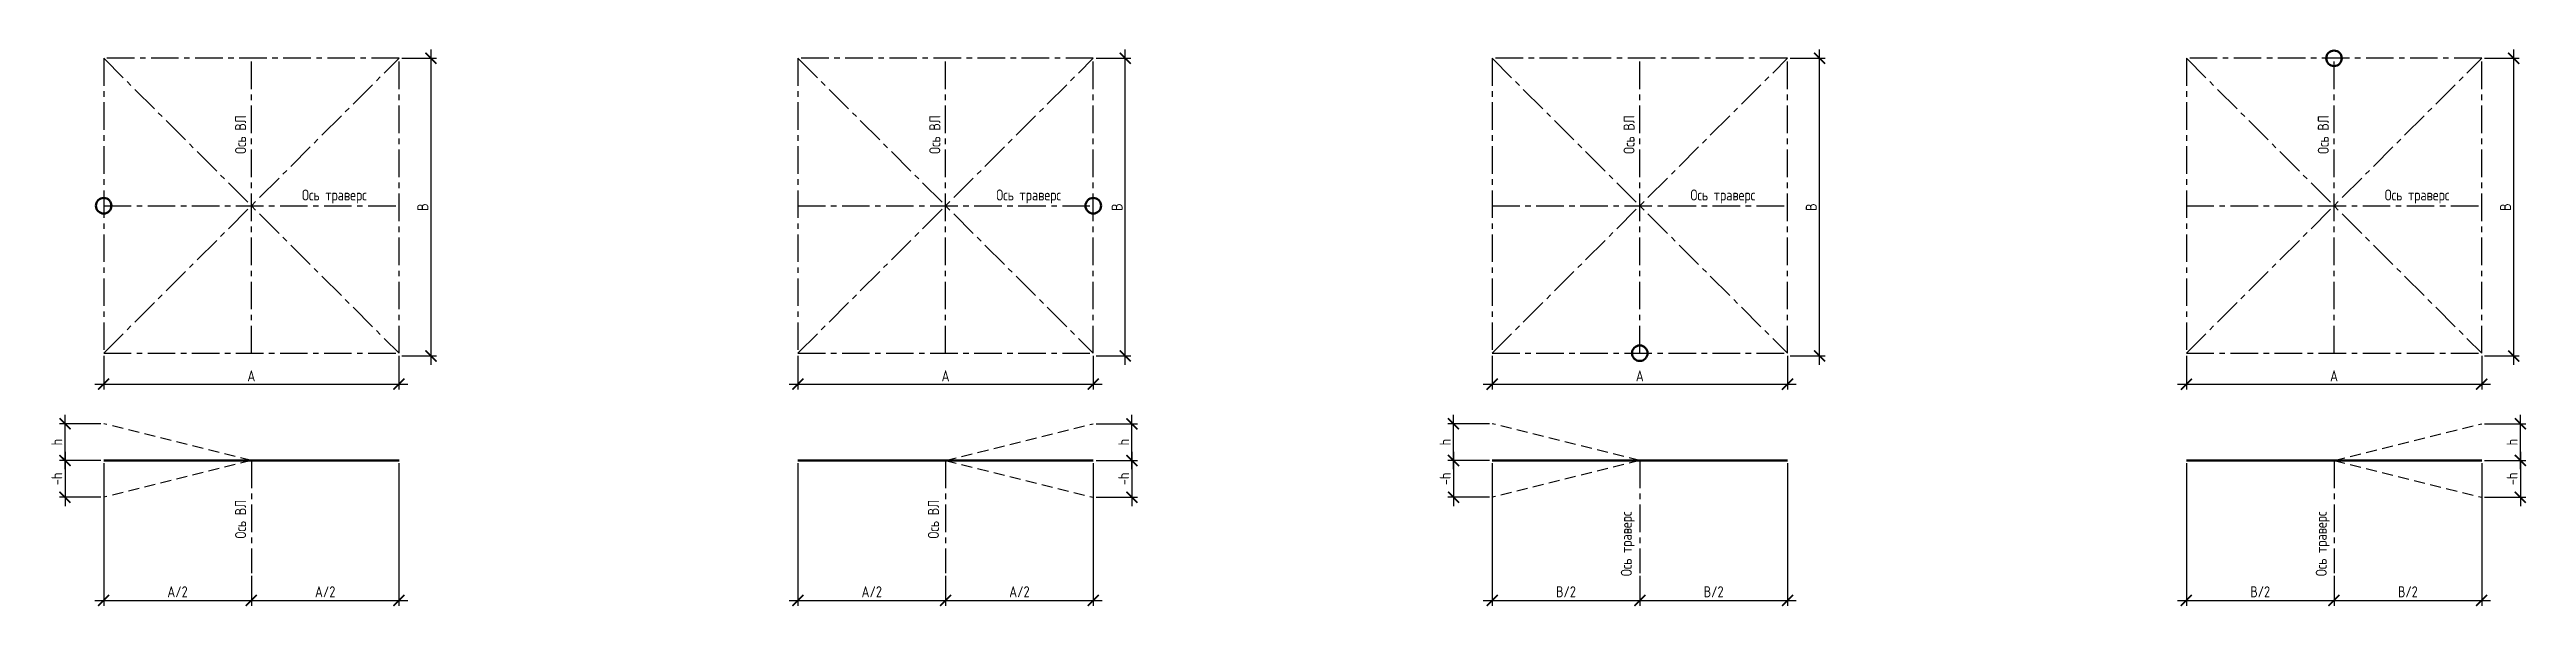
# Model space of a CAD drawing. Header units: millimetres. Extents: x 13371 to 72491, y -203173 to 48018.
# Drawn here: x 15813 to 72007, y -28263 to -15608 of the extents above; entities that cross this region are included whole.
import ezdxf

# ---------------------------------------------------------------- set-up
doc = ezdxf.new("R2010")
doc.units = ezdxf.units.MM
doc.linetypes.add('невидимая', pattern=[0.375, 0.25, -0.125])
doc.linetypes.add('осевая', pattern=[2, 1.25, -0.25, 0.25, -0.25])
for name, color, linetype, lineweight in [('Невидимая', 7, 'невидимая', 25), ('Осевая', 7, 'осевая', 25), ('Основная', 7, 'Continuous', 50), ('Тонкая', 7, 'Continuous', 25)]:
    doc.layers.add(name, color=color, linetype=linetype, lineweight=lineweight)
doc.styles.add('ГОСТ 2.304', font='CS_Gost2304.shx')
doc.dimstyles.new('СПДС', dxfattribs={"dimscale": 100, "dimtxt": 2.5, "dimasz": 2.5, "dimexe": 1.25, "dimexo": 0.625, "dimtad": 1, "dimdec": 0, "dimtxsty": 'ГОСТ 2.304', "dimblk": 'ARCHTICK', "dimblk1": 'ARCHTICK', "dimblk2": 'ARCHTICK', "dimcen": 2.5, "dimdle": 2, "dimadec": 0, "dimazin": 2, "dimtfac": 0.75, "dimtdec": 4, "dimtmove": 1, "dimatfit": 3, "dimfxl": 1, "dimtolj": 1, "dimarcsym": 1})

msp = doc.modelspace()

# ---------------------------------------------------------------- texts
at = {"layer": 'Тонкая', "color": 7, "linetype": 'Continuous', "ltscale": 100, "style": 'ГОСТ 2.304'}
for s, p in [('Ось ВЛ', (20271.8, -17981.1)), ('Ось ВЛ', (36021.8, -17981.1)), ('Ось ВЛ', (51771.8, -17981.1)), ('Ось ВЛ', (67521.8, -17981.1)), ('Ось ВЛ', (20271.8, -26718.7)), ('Ось ВЛ', (35990.6, -26718.7)), ('Ось траверс', (51710.2, -27573.2)), ('Ось траверс', (67475.1, -27573.2))]:
    msp.add_text(s, height=250, rotation=90, dxfattribs=at).set_placement(p)
for p in [(21540.6, -19039.2), (37290.6, -19039.2), (53040.6, -19039.2), (68790.6, -19039.2)]:
    msp.add_text('Ось траверс', height=250, dxfattribs=at).set_placement(p)

# ---------------------------------------------------------------- blocks, each defined once
blk = doc.blocks.new('_ArchTick')
at = {"color": 0, "linetype": 'ByBlock', "const_width": 0.15}
blk.add_lwpolyline([(-0.5, -0.5), (0.5, 0.5)], dxfattribs=at)
blk = doc.blocks.new('*D4')
at = {"layer": 'Defpoints', "color": 0, "ltscale": 100, "transparency": 16777216}
for p in [(16164, -24112), (17041, -24112), (17041, -24946)]:
    blk.add_point(p, dxfattribs=at)
at = {"layer": 'Тонкая', "color": 0, "lineweight": -2, "ltscale": 100, "transparency": 16777216}
for p, q in [((16979, -24112), (16039, -24112)), ((16164, -25146), (16164, -23912)), ((16979, -24946), (16039, -24946))]:
    blk.add_line(p, q, dxfattribs=at)
at = {"layer": 'Тонкая', "color": 0, "lineweight": -2, "ltscale": 100, "transparency": 16777216, "xscale": 250, "yscale": 250, "zscale": 250}
for p, rotation in [((16164, -24112), 90), ((16164, -24946), 270)]:
    blk.add_blockref('_ArchTick', p, dxfattribs=dict(at, rotation=rotation))
at = {"layer": 'Тонкая', "color": 0, "ltscale": 100, "transparency": 16777216, "insert": (15977, -24529), "char_height": 250, "attachment_point": 5, "rotation": 90, "style": 'ГОСТ 2.304'}
blk.add_mtext('\\A1;h', dxfattribs=at)
blk = doc.blocks.new('*D5')
at = {"layer": 'Defpoints', "color": 0, "ltscale": 100, "transparency": 16777216}
for p in [(17041, -24946), (16164, -25780), (17041, -25780)]:
    blk.add_point(p, dxfattribs=at)
at = {"layer": 'Тонкая', "color": 0, "lineweight": -2, "ltscale": 100, "transparency": 16777216}
for p, q in [((16979, -24946), (16039, -24946)), ((16164, -24746), (16164, -25980)), ((16979, -25780), (16039, -25780))]:
    blk.add_line(p, q, dxfattribs=at)
at = {"layer": 'Тонкая', "color": 0, "lineweight": -2, "ltscale": 100, "transparency": 16777216, "xscale": 250, "yscale": 250, "zscale": 250}
for p, rotation in [((16164, -24946), 90), ((16164, -25780), 270)]:
    blk.add_blockref('_ArchTick', p, dxfattribs=dict(at, rotation=rotation))
at = {"layer": 'Тонкая', "color": 0, "ltscale": 100, "transparency": 16777216, "insert": (15977, -25363), "char_height": 250, "attachment_point": 5, "rotation": 90, "style": 'ГОСТ 2.304'}
blk.add_mtext('\\A1;-h', dxfattribs=at)
blk = doc.blocks.new('*D6')
at = {"layer": 'Defpoints', "color": 0, "ltscale": 100, "transparency": 16777216}
for p in [(39491, -24112), (40368, -24112), (39491, -24946)]:
    blk.add_point(p, dxfattribs=at)
at = {"layer": 'Тонкая', "color": 0, "lineweight": -2, "ltscale": 100, "transparency": 16777216}
for p, q in [((39554, -24112), (40493, -24112)), ((40368, -25146), (40368, -23912)), ((39554, -24946), (40493, -24946))]:
    blk.add_line(p, q, dxfattribs=at)
at = {"layer": 'Тонкая', "color": 0, "lineweight": -2, "ltscale": 100, "transparency": 16777216, "xscale": 250, "yscale": 250, "zscale": 250}
for p, rotation in [((40368, -24112), 90), ((40368, -24946), 270)]:
    blk.add_blockref('_ArchTick', p, dxfattribs=dict(at, rotation=rotation))
at = {"layer": 'Тонкая', "color": 0, "ltscale": 100, "transparency": 16777216, "insert": (40181, -24529), "char_height": 250, "attachment_point": 5, "rotation": 90, "style": 'ГОСТ 2.304'}
blk.add_mtext('\\A1;h', dxfattribs=at)
blk = doc.blocks.new('*D7')
at = {"layer": 'Defpoints', "color": 0, "ltscale": 100, "transparency": 16777216}
for p in [(39491, -24946), (39491, -25780), (40368, -25780)]:
    blk.add_point(p, dxfattribs=at)
at = {"layer": 'Тонкая', "color": 0, "lineweight": -2, "ltscale": 100, "transparency": 16777216}
for p, q in [((39554, -24946), (40493, -24946)), ((40368, -24746), (40368, -25980)), ((39554, -25780), (40493, -25780))]:
    blk.add_line(p, q, dxfattribs=at)
at = {"layer": 'Тонкая', "color": 0, "lineweight": -2, "ltscale": 100, "transparency": 16777216, "xscale": 250, "yscale": 250, "zscale": 250}
for p, rotation in [((40368, -24946), 90), ((40368, -25780), 270)]:
    blk.add_blockref('_ArchTick', p, dxfattribs=dict(at, rotation=rotation))
at = {"layer": 'Тонкая', "color": 0, "ltscale": 100, "transparency": 16777216, "insert": (40181, -25363), "char_height": 250, "attachment_point": 5, "rotation": 90, "style": 'ГОСТ 2.304'}
blk.add_mtext('\\A1;-h', dxfattribs=at)
blk = doc.blocks.new('*D8')
at = {"layer": 'Defpoints', "color": 0, "ltscale": 100, "transparency": 16777216}
for p in [(17041, -24946), (20391, -27502), (20391, -28125)]:
    blk.add_point(p, dxfattribs=at)
at = {"layer": 'Тонкая', "color": 0, "lineweight": -2, "ltscale": 100, "transparency": 16777216}
for p, q in [((17041, -25008), (17041, -28250)), ((20391, -27565), (20391, -28250)), ((16841, -28125), (20591, -28125))]:
    blk.add_line(p, q, dxfattribs=at)
at = {"layer": 'Тонкая', "color": 0, "lineweight": -2, "ltscale": 100, "transparency": 16777216, "xscale": 250, "yscale": 250, "zscale": 250, "rotation": 180}
blk.add_blockref('_ArchTick', (17041, -28125), dxfattribs=at)
at = {"layer": 'Тонкая', "color": 0, "lineweight": -2, "ltscale": 100, "transparency": 16777216, "xscale": 250, "yscale": 250, "zscale": 250}
blk.add_blockref('_ArchTick', (20391, -28125), dxfattribs=at)
at = {"layer": 'Тонкая', "color": 0, "ltscale": 100, "transparency": 16777216, "insert": (18716, -27928), "char_height": 250, "attachment_point": 5, "style": 'ГОСТ 2.304'}
blk.add_mtext('\\A1;A/2', dxfattribs=at)
blk = doc.blocks.new('*D9')
at = {"layer": 'Defpoints', "color": 0, "ltscale": 100, "transparency": 16777216}
for p in [(23741, -24946), (20391, -27502), (23741, -28125)]:
    blk.add_point(p, dxfattribs=at)
at = {"layer": 'Тонкая', "color": 0, "lineweight": -2, "ltscale": 100, "transparency": 16777216}
for p, q in [((23741, -25008), (23741, -28250)), ((20391, -27565), (20391, -28250)), ((20191, -28125), (23941, -28125))]:
    blk.add_line(p, q, dxfattribs=at)
at = {"layer": 'Тонкая', "color": 0, "lineweight": -2, "ltscale": 100, "transparency": 16777216, "xscale": 250, "yscale": 250, "zscale": 250, "rotation": 180}
blk.add_blockref('_ArchTick', (20391, -28125), dxfattribs=at)
at = {"layer": 'Тонкая', "color": 0, "lineweight": -2, "ltscale": 100, "transparency": 16777216, "xscale": 250, "yscale": 250, "zscale": 250}
blk.add_blockref('_ArchTick', (23741, -28125), dxfattribs=at)
at = {"layer": 'Тонкая', "color": 0, "ltscale": 100, "transparency": 16777216, "insert": (22066, -27928), "char_height": 250, "attachment_point": 5, "style": 'ГОСТ 2.304'}
blk.add_mtext('\\A1;A/2', dxfattribs=at)
blk = doc.blocks.new('*D10')
at = {"layer": 'Defpoints', "color": 0, "ltscale": 100, "transparency": 16777216}
for p in [(32791, -24946), (36141, -27502), (36141, -28125)]:
    blk.add_point(p, dxfattribs=at)
at = {"layer": 'Тонкая', "color": 0, "lineweight": -2, "ltscale": 100, "transparency": 16777216}
for p, q in [((32791, -25008), (32791, -28250)), ((36141, -27565), (36141, -28250)), ((32591, -28125), (36341, -28125))]:
    blk.add_line(p, q, dxfattribs=at)
at = {"layer": 'Тонкая', "color": 0, "lineweight": -2, "ltscale": 100, "transparency": 16777216, "xscale": 250, "yscale": 250, "zscale": 250, "rotation": 180}
blk.add_blockref('_ArchTick', (32791, -28125), dxfattribs=at)
at = {"layer": 'Тонкая', "color": 0, "lineweight": -2, "ltscale": 100, "transparency": 16777216, "xscale": 250, "yscale": 250, "zscale": 250}
blk.add_blockref('_ArchTick', (36141, -28125), dxfattribs=at)
at = {"layer": 'Тонкая', "color": 0, "ltscale": 100, "transparency": 16777216, "insert": (34466, -27928), "char_height": 250, "attachment_point": 5, "style": 'ГОСТ 2.304'}
blk.add_mtext('\\A1;A/2', dxfattribs=at)
blk = doc.blocks.new('*D11')
at = {"layer": 'Defpoints', "color": 0, "ltscale": 100, "transparency": 16777216}
for p in [(39491, -24946), (36141, -27502), (39491, -28125)]:
    blk.add_point(p, dxfattribs=at)
at = {"layer": 'Тонкая', "color": 0, "lineweight": -2, "ltscale": 100, "transparency": 16777216}
for p, q in [((39491, -25008), (39491, -28250)), ((36141, -27565), (36141, -28250)), ((35941, -28125), (39691, -28125))]:
    blk.add_line(p, q, dxfattribs=at)
at = {"layer": 'Тонкая', "color": 0, "lineweight": -2, "ltscale": 100, "transparency": 16777216, "xscale": 250, "yscale": 250, "zscale": 250, "rotation": 180}
blk.add_blockref('_ArchTick', (36141, -28125), dxfattribs=at)
at = {"layer": 'Тонкая', "color": 0, "lineweight": -2, "ltscale": 100, "transparency": 16777216, "xscale": 250, "yscale": 250, "zscale": 250}
blk.add_blockref('_ArchTick', (39491, -28125), dxfattribs=at)
at = {"layer": 'Тонкая', "color": 0, "ltscale": 100, "transparency": 16777216, "insert": (37816, -27928), "char_height": 250, "attachment_point": 5, "style": 'ГОСТ 2.304'}
blk.add_mtext('\\A1;A/2', dxfattribs=at)
blk = doc.blocks.new('*D12')
at = {"layer": 'Defpoints', "color": 0, "ltscale": 100, "transparency": 16777216}
for p in [(47664, -24112), (48541, -24112), (48541, -24946)]:
    blk.add_point(p, dxfattribs=at)
at = {"layer": 'Тонкая', "color": 0, "lineweight": -2, "ltscale": 100, "transparency": 16777216}
for p, q in [((48479, -24112), (47539, -24112)), ((47664, -25146), (47664, -23912)), ((48479, -24946), (47539, -24946))]:
    blk.add_line(p, q, dxfattribs=at)
at = {"layer": 'Тонкая', "color": 0, "lineweight": -2, "ltscale": 100, "transparency": 16777216, "xscale": 250, "yscale": 250, "zscale": 250}
for p, rotation in [((47664, -24112), 90), ((47664, -24946), 270)]:
    blk.add_blockref('_ArchTick', p, dxfattribs=dict(at, rotation=rotation))
at = {"layer": 'Тонкая', "color": 0, "ltscale": 100, "transparency": 16777216, "insert": (47477, -24529), "char_height": 250, "attachment_point": 5, "rotation": 90, "style": 'ГОСТ 2.304'}
blk.add_mtext('\\A1;h', dxfattribs=at)
blk = doc.blocks.new('*D13')
at = {"layer": 'Defpoints', "color": 0, "ltscale": 100, "transparency": 16777216}
for p in [(48541, -24946), (47664, -25780), (48541, -25780)]:
    blk.add_point(p, dxfattribs=at)
at = {"layer": 'Тонкая', "color": 0, "lineweight": -2, "ltscale": 100, "transparency": 16777216}
for p, q in [((48479, -24946), (47539, -24946)), ((47664, -24746), (47664, -25980)), ((48479, -25780), (47539, -25780))]:
    blk.add_line(p, q, dxfattribs=at)
at = {"layer": 'Тонкая', "color": 0, "lineweight": -2, "ltscale": 100, "transparency": 16777216, "xscale": 250, "yscale": 250, "zscale": 250}
for p, rotation in [((47664, -24946), 90), ((47664, -25780), 270)]:
    blk.add_blockref('_ArchTick', p, dxfattribs=dict(at, rotation=rotation))
at = {"layer": 'Тонкая', "color": 0, "ltscale": 100, "transparency": 16777216, "insert": (47477, -25363), "char_height": 250, "attachment_point": 5, "rotation": 90, "style": 'ГОСТ 2.304'}
blk.add_mtext('\\A1;-h', dxfattribs=at)
blk = doc.blocks.new('*D14')
at = {"layer": 'Defpoints', "color": 0, "ltscale": 100, "transparency": 16777216}
for p in [(70991, -24112), (71868, -24112), (70991, -24946)]:
    blk.add_point(p, dxfattribs=at)
at = {"layer": 'Тонкая', "color": 0, "lineweight": -2, "ltscale": 100, "transparency": 16777216}
for p, q in [((71054, -24112), (71993, -24112)), ((71868, -25146), (71868, -23912)), ((71054, -24946), (71993, -24946))]:
    blk.add_line(p, q, dxfattribs=at)
at = {"layer": 'Тонкая', "color": 0, "lineweight": -2, "ltscale": 100, "transparency": 16777216, "xscale": 250, "yscale": 250, "zscale": 250}
for p, rotation in [((71868, -24112), 90), ((71868, -24946), 270)]:
    blk.add_blockref('_ArchTick', p, dxfattribs=dict(at, rotation=rotation))
at = {"layer": 'Тонкая', "color": 0, "ltscale": 100, "transparency": 16777216, "insert": (71681, -24529), "char_height": 250, "attachment_point": 5, "rotation": 90, "style": 'ГОСТ 2.304'}
blk.add_mtext('\\A1;h', dxfattribs=at)
blk = doc.blocks.new('*D15')
at = {"layer": 'Defpoints', "color": 0, "ltscale": 100, "transparency": 16777216}
for p in [(70991, -24946), (70991, -25780), (71868, -25780)]:
    blk.add_point(p, dxfattribs=at)
at = {"layer": 'Тонкая', "color": 0, "lineweight": -2, "ltscale": 100, "transparency": 16777216}
for p, q in [((71054, -24946), (71993, -24946)), ((71868, -24746), (71868, -25980)), ((71054, -25780), (71993, -25780))]:
    blk.add_line(p, q, dxfattribs=at)
at = {"layer": 'Тонкая', "color": 0, "lineweight": -2, "ltscale": 100, "transparency": 16777216, "xscale": 250, "yscale": 250, "zscale": 250}
for p, rotation in [((71868, -24946), 90), ((71868, -25780), 270)]:
    blk.add_blockref('_ArchTick', p, dxfattribs=dict(at, rotation=rotation))
at = {"layer": 'Тонкая', "color": 0, "ltscale": 100, "transparency": 16777216, "insert": (71681, -25363), "char_height": 250, "attachment_point": 5, "rotation": 90, "style": 'ГОСТ 2.304'}
blk.add_mtext('\\A1;-h', dxfattribs=at)
blk = doc.blocks.new('*D16')
at = {"layer": 'Defpoints', "color": 0, "ltscale": 100, "transparency": 16777216}
for p in [(48541, -24946), (51891, -27502), (51891, -28125)]:
    blk.add_point(p, dxfattribs=at)
at = {"layer": 'Тонкая', "color": 0, "lineweight": -2, "ltscale": 100, "transparency": 16777216}
for p, q in [((48541, -25008), (48541, -28250)), ((51891, -27565), (51891, -28250)), ((48341, -28125), (52091, -28125))]:
    blk.add_line(p, q, dxfattribs=at)
at = {"layer": 'Тонкая', "color": 0, "lineweight": -2, "ltscale": 100, "transparency": 16777216, "xscale": 250, "yscale": 250, "zscale": 250, "rotation": 180}
blk.add_blockref('_ArchTick', (48541, -28125), dxfattribs=at)
at = {"layer": 'Тонкая', "color": 0, "lineweight": -2, "ltscale": 100, "transparency": 16777216, "xscale": 250, "yscale": 250, "zscale": 250}
blk.add_blockref('_ArchTick', (51891, -28125), dxfattribs=at)
at = {"layer": 'Тонкая', "color": 0, "ltscale": 100, "transparency": 16777216, "insert": (50216, -27928), "char_height": 250, "attachment_point": 5, "style": 'ГОСТ 2.304'}
blk.add_mtext('\\A1;В/2', dxfattribs=at)
blk = doc.blocks.new('*D17')
at = {"layer": 'Defpoints', "color": 0, "ltscale": 100, "transparency": 16777216}
for p in [(55241, -24946), (51891, -27502), (55241, -28125)]:
    blk.add_point(p, dxfattribs=at)
at = {"layer": 'Тонкая', "color": 0, "lineweight": -2, "ltscale": 100, "transparency": 16777216}
for p, q in [((55241, -25008), (55241, -28250)), ((51891, -27565), (51891, -28250)), ((51691, -28125), (55441, -28125))]:
    blk.add_line(p, q, dxfattribs=at)
at = {"layer": 'Тонкая', "color": 0, "lineweight": -2, "ltscale": 100, "transparency": 16777216, "xscale": 250, "yscale": 250, "zscale": 250, "rotation": 180}
blk.add_blockref('_ArchTick', (51891, -28125), dxfattribs=at)
at = {"layer": 'Тонкая', "color": 0, "lineweight": -2, "ltscale": 100, "transparency": 16777216, "xscale": 250, "yscale": 250, "zscale": 250}
blk.add_blockref('_ArchTick', (55241, -28125), dxfattribs=at)
at = {"layer": 'Тонкая', "color": 0, "ltscale": 100, "transparency": 16777216, "insert": (53566, -27928), "char_height": 250, "attachment_point": 5, "style": 'ГОСТ 2.304'}
blk.add_mtext('\\A1;В/2', dxfattribs=at)
blk = doc.blocks.new('*D18')
at = {"layer": 'Defpoints', "color": 0, "ltscale": 100, "transparency": 16777216}
for p in [(64291, -24946), (67641, -27502), (67641, -28125)]:
    blk.add_point(p, dxfattribs=at)
at = {"layer": 'Тонкая', "color": 0, "lineweight": -2, "ltscale": 100, "transparency": 16777216}
for p, q in [((64291, -25008), (64291, -28250)), ((67641, -27565), (67641, -28250)), ((64091, -28125), (67841, -28125))]:
    blk.add_line(p, q, dxfattribs=at)
at = {"layer": 'Тонкая', "color": 0, "lineweight": -2, "ltscale": 100, "transparency": 16777216, "xscale": 250, "yscale": 250, "zscale": 250, "rotation": 180}
blk.add_blockref('_ArchTick', (64291, -28125), dxfattribs=at)
at = {"layer": 'Тонкая', "color": 0, "lineweight": -2, "ltscale": 100, "transparency": 16777216, "xscale": 250, "yscale": 250, "zscale": 250}
blk.add_blockref('_ArchTick', (67641, -28125), dxfattribs=at)
at = {"layer": 'Тонкая', "color": 0, "ltscale": 100, "transparency": 16777216, "insert": (65966, -27928), "char_height": 250, "attachment_point": 5, "style": 'ГОСТ 2.304'}
blk.add_mtext('\\A1;В/2', dxfattribs=at)
blk = doc.blocks.new('*D19')
at = {"layer": 'Defpoints', "color": 0, "ltscale": 100, "transparency": 16777216}
for p in [(70991, -24946), (67641, -27502), (70991, -28125)]:
    blk.add_point(p, dxfattribs=at)
at = {"layer": 'Тонкая', "color": 0, "lineweight": -2, "ltscale": 100, "transparency": 16777216}
for p, q in [((70991, -25008), (70991, -28250)), ((67641, -27565), (67641, -28250)), ((67441, -28125), (71191, -28125))]:
    blk.add_line(p, q, dxfattribs=at)
at = {"layer": 'Тонкая', "color": 0, "lineweight": -2, "ltscale": 100, "transparency": 16777216, "xscale": 250, "yscale": 250, "zscale": 250, "rotation": 180}
blk.add_blockref('_ArchTick', (67641, -28125), dxfattribs=at)
at = {"layer": 'Тонкая', "color": 0, "lineweight": -2, "ltscale": 100, "transparency": 16777216, "xscale": 250, "yscale": 250, "zscale": 250}
blk.add_blockref('_ArchTick', (70991, -28125), dxfattribs=at)
at = {"layer": 'Тонкая', "color": 0, "ltscale": 100, "transparency": 16777216, "insert": (69316, -27928), "char_height": 250, "attachment_point": 5, "style": 'ГОСТ 2.304'}
blk.add_mtext('\\A1;В/2', dxfattribs=at)
blk = doc.blocks.new('*D20')
at = {"layer": 'Defpoints', "color": 0, "ltscale": 100, "transparency": 16777216}
for p in [(17041, -22508), (23741, -22508), (23741, -23211)]:
    blk.add_point(p, dxfattribs=at)
at = {"layer": 'Тонкая', "color": 0, "lineweight": -2, "ltscale": 100, "transparency": 16777216}
for p, q in [((17041, -22571), (17041, -23336)), ((23741, -22571), (23741, -23336)), ((16841, -23211), (23941, -23211))]:
    blk.add_line(p, q, dxfattribs=at)
at = {"layer": 'Тонкая', "color": 0, "lineweight": -2, "ltscale": 100, "transparency": 16777216, "xscale": 250, "yscale": 250, "zscale": 250, "rotation": 180}
blk.add_blockref('_ArchTick', (17041, -23211), dxfattribs=at)
at = {"layer": 'Тонкая', "color": 0, "lineweight": -2, "ltscale": 100, "transparency": 16777216, "xscale": 250, "yscale": 250, "zscale": 250}
blk.add_blockref('_ArchTick', (23741, -23211), dxfattribs=at)
at = {"layer": 'Тонкая', "color": 0, "ltscale": 100, "transparency": 16777216, "insert": (20391, -23024), "char_height": 250, "attachment_point": 5, "style": 'ГОСТ 2.304'}
blk.add_mtext('\\A1;А', dxfattribs=at)
blk = doc.blocks.new('*D21')
at = {"layer": 'Defpoints', "color": 0, "ltscale": 100, "transparency": 16777216}
for p in [(23741, -15808), (24468, -15808), (23741, -22571)]:
    blk.add_point(p, dxfattribs=at)
at = {"layer": 'Тонкая', "color": 0, "lineweight": -2, "ltscale": 100, "transparency": 16777216}
for p, q in [((24468, -22771), (24468, -15608)), ((23804, -15808), (24593, -15808)), ((23804, -22571), (24593, -22571))]:
    blk.add_line(p, q, dxfattribs=at)
at = {"layer": 'Тонкая', "color": 0, "lineweight": -2, "ltscale": 100, "transparency": 16777216, "xscale": 250, "yscale": 250, "zscale": 250}
for p, rotation in [((24468, -15808), 90), ((24468, -22571), 270)]:
    blk.add_blockref('_ArchTick', p, dxfattribs=dict(at, rotation=rotation))
at = {"layer": 'Тонкая', "color": 0, "ltscale": 100, "transparency": 16777216, "insert": (24281, -19190), "char_height": 250, "attachment_point": 5, "rotation": 90, "style": 'ГОСТ 2.304'}
blk.add_mtext('\\A1;В', dxfattribs=at)
blk = doc.blocks.new('*D22')
at = {"layer": 'Defpoints', "color": 0, "ltscale": 100, "transparency": 16777216}
for p in [(32791, -22508), (39491, -22508), (39491, -23211)]:
    blk.add_point(p, dxfattribs=at)
at = {"layer": 'Тонкая', "color": 0, "lineweight": -2, "ltscale": 100, "transparency": 16777216}
for p, q in [((32791, -22571), (32791, -23336)), ((39491, -22571), (39491, -23336)), ((32591, -23211), (39691, -23211))]:
    blk.add_line(p, q, dxfattribs=at)
at = {"layer": 'Тонкая', "color": 0, "lineweight": -2, "ltscale": 100, "transparency": 16777216, "xscale": 250, "yscale": 250, "zscale": 250, "rotation": 180}
blk.add_blockref('_ArchTick', (32791, -23211), dxfattribs=at)
at = {"layer": 'Тонкая', "color": 0, "lineweight": -2, "ltscale": 100, "transparency": 16777216, "xscale": 250, "yscale": 250, "zscale": 250}
blk.add_blockref('_ArchTick', (39491, -23211), dxfattribs=at)
at = {"layer": 'Тонкая', "color": 0, "ltscale": 100, "transparency": 16777216, "insert": (36141, -23024), "char_height": 250, "attachment_point": 5, "style": 'ГОСТ 2.304'}
blk.add_mtext('\\A1;А', dxfattribs=at)
blk = doc.blocks.new('*D23')
at = {"layer": 'Defpoints', "color": 0, "ltscale": 100, "transparency": 16777216}
for p in [(39491, -15808), (40218, -15808), (39491, -22571)]:
    blk.add_point(p, dxfattribs=at)
at = {"layer": 'Тонкая', "color": 0, "lineweight": -2, "ltscale": 100, "transparency": 16777216}
for p, q in [((40218, -22771), (40218, -15608)), ((39554, -15808), (40343, -15808)), ((39554, -22571), (40343, -22571))]:
    blk.add_line(p, q, dxfattribs=at)
at = {"layer": 'Тонкая', "color": 0, "lineweight": -2, "ltscale": 100, "transparency": 16777216, "xscale": 250, "yscale": 250, "zscale": 250}
for p, rotation in [((40218, -15808), 90), ((40218, -22571), 270)]:
    blk.add_blockref('_ArchTick', p, dxfattribs=dict(at, rotation=rotation))
at = {"layer": 'Тонкая', "color": 0, "ltscale": 100, "transparency": 16777216, "insert": (40031, -19190), "char_height": 250, "attachment_point": 5, "rotation": 90, "style": 'ГОСТ 2.304'}
blk.add_mtext('\\A1;В', dxfattribs=at)
blk = doc.blocks.new('*D24')
at = {"layer": 'Defpoints', "color": 0, "ltscale": 100, "transparency": 16777216}
for p in [(48541, -22508), (55241, -22508), (55241, -23211)]:
    blk.add_point(p, dxfattribs=at)
at = {"layer": 'Тонкая', "color": 0, "lineweight": -2, "ltscale": 100, "transparency": 16777216}
for p, q in [((48541, -22571), (48541, -23336)), ((55241, -22571), (55241, -23336)), ((48341, -23211), (55441, -23211))]:
    blk.add_line(p, q, dxfattribs=at)
at = {"layer": 'Тонкая', "color": 0, "lineweight": -2, "ltscale": 100, "transparency": 16777216, "xscale": 250, "yscale": 250, "zscale": 250, "rotation": 180}
blk.add_blockref('_ArchTick', (48541, -23211), dxfattribs=at)
at = {"layer": 'Тонкая', "color": 0, "lineweight": -2, "ltscale": 100, "transparency": 16777216, "xscale": 250, "yscale": 250, "zscale": 250}
blk.add_blockref('_ArchTick', (55241, -23211), dxfattribs=at)
at = {"layer": 'Тонкая', "color": 0, "ltscale": 100, "transparency": 16777216, "insert": (51891, -23024), "char_height": 250, "attachment_point": 5, "style": 'ГОСТ 2.304'}
blk.add_mtext('\\A1;А', dxfattribs=at)
blk = doc.blocks.new('*D25')
at = {"layer": 'Defpoints', "color": 0, "ltscale": 100, "transparency": 16777216}
for p in [(55241, -15808), (55968, -15808), (55241, -22571)]:
    blk.add_point(p, dxfattribs=at)
at = {"layer": 'Тонкая', "color": 0, "lineweight": -2, "ltscale": 100, "transparency": 16777216}
for p, q in [((55968, -22771), (55968, -15608)), ((55304, -15808), (56093, -15808)), ((55304, -22571), (56093, -22571))]:
    blk.add_line(p, q, dxfattribs=at)
at = {"layer": 'Тонкая', "color": 0, "lineweight": -2, "ltscale": 100, "transparency": 16777216, "xscale": 250, "yscale": 250, "zscale": 250}
for p, rotation in [((55968, -15808), 90), ((55968, -22571), 270)]:
    blk.add_blockref('_ArchTick', p, dxfattribs=dict(at, rotation=rotation))
at = {"layer": 'Тонкая', "color": 0, "ltscale": 100, "transparency": 16777216, "insert": (55781, -19190), "char_height": 250, "attachment_point": 5, "rotation": 90, "style": 'ГОСТ 2.304'}
blk.add_mtext('\\A1;В', dxfattribs=at)
blk = doc.blocks.new('*D26')
at = {"layer": 'Defpoints', "color": 0, "ltscale": 100, "transparency": 16777216}
for p in [(64291, -22508), (70991, -22508), (70991, -23211)]:
    blk.add_point(p, dxfattribs=at)
at = {"layer": 'Тонкая', "color": 0, "lineweight": -2, "ltscale": 100, "transparency": 16777216}
for p, q in [((64291, -22571), (64291, -23336)), ((70991, -22571), (70991, -23336)), ((64091, -23211), (71191, -23211))]:
    blk.add_line(p, q, dxfattribs=at)
at = {"layer": 'Тонкая', "color": 0, "lineweight": -2, "ltscale": 100, "transparency": 16777216, "xscale": 250, "yscale": 250, "zscale": 250, "rotation": 180}
blk.add_blockref('_ArchTick', (64291, -23211), dxfattribs=at)
at = {"layer": 'Тонкая', "color": 0, "lineweight": -2, "ltscale": 100, "transparency": 16777216, "xscale": 250, "yscale": 250, "zscale": 250}
blk.add_blockref('_ArchTick', (70991, -23211), dxfattribs=at)
at = {"layer": 'Тонкая', "color": 0, "ltscale": 100, "transparency": 16777216, "insert": (67641, -23024), "char_height": 250, "attachment_point": 5, "style": 'ГОСТ 2.304'}
blk.add_mtext('\\A1;А', dxfattribs=at)
blk = doc.blocks.new('*D27')
at = {"layer": 'Defpoints', "color": 0, "ltscale": 100, "transparency": 16777216}
for p in [(70991, -15808), (71718, -15808), (70991, -22571)]:
    blk.add_point(p, dxfattribs=at)
at = {"layer": 'Тонкая', "color": 0, "lineweight": -2, "ltscale": 100, "transparency": 16777216}
for p, q in [((71718, -22771), (71718, -15608)), ((71054, -15808), (71843, -15808)), ((71054, -22571), (71843, -22571))]:
    blk.add_line(p, q, dxfattribs=at)
at = {"layer": 'Тонкая', "color": 0, "lineweight": -2, "ltscale": 100, "transparency": 16777216, "xscale": 250, "yscale": 250, "zscale": 250}
for p, rotation in [((71718, -15808), 90), ((71718, -22571), 270)]:
    blk.add_blockref('_ArchTick', p, dxfattribs=dict(at, rotation=rotation))
at = {"layer": 'Тонкая', "color": 0, "ltscale": 100, "transparency": 16777216, "insert": (71531, -19190), "char_height": 250, "attachment_point": 5, "rotation": 90, "style": 'ГОСТ 2.304'}
blk.add_mtext('\\A1;В', dxfattribs=at)

# ---------------------------------------------------------------- dimensions: what is measured, and where the dimension line sits
at = {"layer": 'Тонкая', "ltscale": 100}
for base, p1, p2, text, picture, middle in [((24468.2, -15808.3), (23741.4, -22570.8), (23741.4, -15808.3), 'В', '*D21', (24280.7, -19189.5)), ((40218.2, -15808.3), (39491.4, -22570.8), (39491.4, -15808.3), 'В', '*D23', (40030.7, -19189.5)), ((55968.2, -15808.3), (55241.4, -22570.8), (55241.4, -15808.3), 'В', '*D25', (55780.7, -19189.5)), ((71718.2, -15808.3), (70991.4, -22570.8), (70991.4, -15808.3), 'В', '*D27', (71530.7, -19189.5)), ((16164.4, -24112), (17041.4, -24945.9), (17041.4, -24112), 'h', '*D4', (15976.9, -24529)), ((40368.3, -24112), (39491.4, -24945.9), (39491.4, -24112), 'h', '*D6', (40180.8, -24529)), ((47664.4, -24112), (48541.4, -24945.9), (48541.4, -24112), 'h', '*D12', (47476.9, -24529)), ((71868.3, -24112), (70991.4, -24945.9), (70991.4, -24112), 'h', '*D14', (71680.8, -24529)), ((16164.4, -25779.8), (17041.4, -24945.9), (17041.4, -25779.8), '-h', '*D5', (15976.9, -25362.9)), ((40368.3, -25779.8), (39491.4, -24945.9), (39491.4, -25779.8), '-h', '*D7', (40180.8, -25362.9)), ((47664.4, -25779.8), (48541.4, -24945.9), (48541.4, -25779.8), '-h', '*D13', (47476.9, -25362.9)), ((71868.3, -25779.8), (70991.4, -24945.9), (70991.4, -25779.8), '-h', '*D15', (71680.8, -25362.9))]:
    dim = msp.add_linear_dim(base=base, p1=p1, p2=p2, angle=90, text=text, dimstyle='СПДС', override={"dimscale": 100, "dimlfac": 1, "dimtxsty": 'ГОСТ 2.304', "dimblk1": 'ArchTick', "dimblk2": 'ArchTick', "dimsah": 1, "dimtolj": 1}, dxfattribs=at)
    dim.commit()
    dim.dimension.update_dxf_attribs({"geometry": picture, "text_midpoint": middle})
for base, p1, p2, text, picture, middle in [((23741.4, -23211.2), (17041.4, -22508.3), (23741.4, -22508.3), 'А', '*D20', (20391.4, -23023.7)), ((39491.4, -23211.2), (32791.4, -22508.3), (39491.4, -22508.3), 'А', '*D22', (36141.4, -23023.7)), ((55241.4, -23211.2), (48541.4, -22508.3), (55241.4, -22508.3), 'А', '*D24', (51891.4, -23023.7)), ((70991.4, -23211.2), (64291.4, -22508.3), (70991.4, -22508.3), 'А', '*D26', (67641.4, -23023.7)), ((20391.4, -28124.8), (17041.4, -24945.9), (20391.4, -27502.5), 'A/2', '*D8', (18716.4, -27927.6)), ((23741.4, -28124.8), (20391.4, -27502.5), (23741.4, -24945.9), 'A/2', '*D9', (22066.4, -27927.6)), ((36141.4, -28124.8), (32791.4, -24945.9), (36141.4, -27502.5), 'A/2', '*D10', (34466.4, -27927.6)), ((39491.4, -28124.8), (36141.4, -27502.5), (39491.4, -24945.9), 'A/2', '*D11', (37816.4, -27927.6)), ((51891.4, -28124.8), (48541.4, -24945.9), (51891.4, -27502.5), 'В/2', '*D16', (50216.4, -27927.6)), ((55241.4, -28124.8), (51891.4, -27502.5), (55241.4, -24945.9), 'В/2', '*D17', (53566.4, -27927.6)), ((67641.4, -28124.8), (64291.4, -24945.9), (67641.4, -27502.5), 'В/2', '*D18', (65966.4, -27927.6)), ((70991.4, -28124.8), (67641.4, -27502.5), (70991.4, -24945.9), 'В/2', '*D19', (69316.4, -27927.6))]:
    dim = msp.add_linear_dim(base=base, p1=p1, p2=p2, text=text, dimstyle='СПДС', override={"dimscale": 100, "dimlfac": 1, "dimtxsty": 'ГОСТ 2.304', "dimblk1": 'ArchTick', "dimblk2": 'ArchTick', "dimsah": 1, "dimtolj": 1}, dxfattribs=at)
    dim.commit()
    dim.dimension.update_dxf_attribs({"geometry": picture, "text_midpoint": middle})

# ---------------------------------------------------------------- linework, layer by layer
at = {"layer": 'Невидимая', "ltscale": 1000}
for p, q in [((20391.4, -24945.9), (17041.4, -24112)), ((36141.4, -24945.9), (39491.4, -24112)), ((51891.4, -24945.9), (48541.4, -24112)), ((67641.4, -24945.9), (70991.4, -24112)), ((20391.4, -24945.9), (17041.4, -25779.8)), ((36141.4, -24945.9), (39491.4, -25779.8)), ((51891.4, -24945.9), (48541.4, -25779.8)), ((67641.4, -24945.9), (70991.4, -25779.8))]:
    msp.add_line(p, q, dxfattribs=at)
at = {"layer": 'Осевая', "ltscale": 500}
for p, q in [((17041.4, -22508.3), (23741.4, -15808.3)), ((17041.4, -15808.3), (23741.4, -22508.3)), ((20391.4, -22508.3), (20391.4, -15808.3)), ((32791.4, -22508.3), (39491.4, -15808.3)), ((32791.4, -15808.3), (39491.4, -22508.3)), ((36141.4, -22508.3), (36141.4, -15808.3)), ((48541.4, -22508.3), (55241.4, -15808.3)), ((48541.4, -15808.3), (55241.4, -22508.3)), ((51891.4, -22508.3), (51891.4, -15808.3)), ((64291.4, -22508.3), (70991.4, -15808.3)), ((64291.4, -15808.3), (70991.4, -22508.3)), ((67641.4, -22508.3), (67641.4, -15808.3)), ((17041.4, -19158.3), (23741.4, -19158.3)), ((32791.4, -19158.3), (39491.4, -19158.3)), ((48541.4, -19158.3), (55241.4, -19158.3)), ((64291.4, -19158.3), (70991.4, -19158.3)), ((20391.4, -24945.9), (20391.4, -27502.5)), ((36141.4, -24945.9), (36141.4, -27502.5)), ((51891.4, -24945.9), (51891.4, -27502.5)), ((67641.4, -24945.9), (67641.4, -27502.5))]:
    msp.add_line(p, q, dxfattribs=at)
for points in [[(17041.4, -22508.3), (23741.4, -22508.3), (23741.4, -15808.3), (17041.4, -15808.3), (17041.4, -22508.3)], [(32791.4, -22508.3), (39491.4, -22508.3), (39491.4, -15808.3), (32791.4, -15808.3), (32791.4, -22508.3)], [(48541.4, -22508.3), (55241.4, -22508.3), (55241.4, -15808.3), (48541.4, -15808.3), (48541.4, -22508.3)], [(64291.4, -22508.3), (70991.4, -22508.3), (70991.4, -15808.3), (64291.4, -15808.3), (64291.4, -22508.3)]]:
    msp.add_lwpolyline(points, dxfattribs=at)
at = {"layer": 'Основная', "ltscale": 100}
for p, q in [((17041.4, -24945.9), (23741.4, -24945.9)), ((39491.4, -24945.9), (32791.4, -24945.9)), ((48541.4, -24945.9), (55241.4, -24945.9)), ((70991.4, -24945.9), (64291.4, -24945.9))]:
    msp.add_line(p, q, dxfattribs=at)
for centre in [(67641.4, -15808.3), (17041.4, -19158.3), (39491.4, -19158.3), (51891.4, -22508.3)]:
    msp.add_circle(centre, 176.1, dxfattribs=at)

msp.set_redraw_order([(e.dxf.handle, doc.entitydb.next_handle()) for e in msp.query("TEXT MTEXT ATTDEF DIMENSION ARC_DIMENSION")])  # texts and dimensions are drawn at this point

doc.saveas('drawing.dxf')
